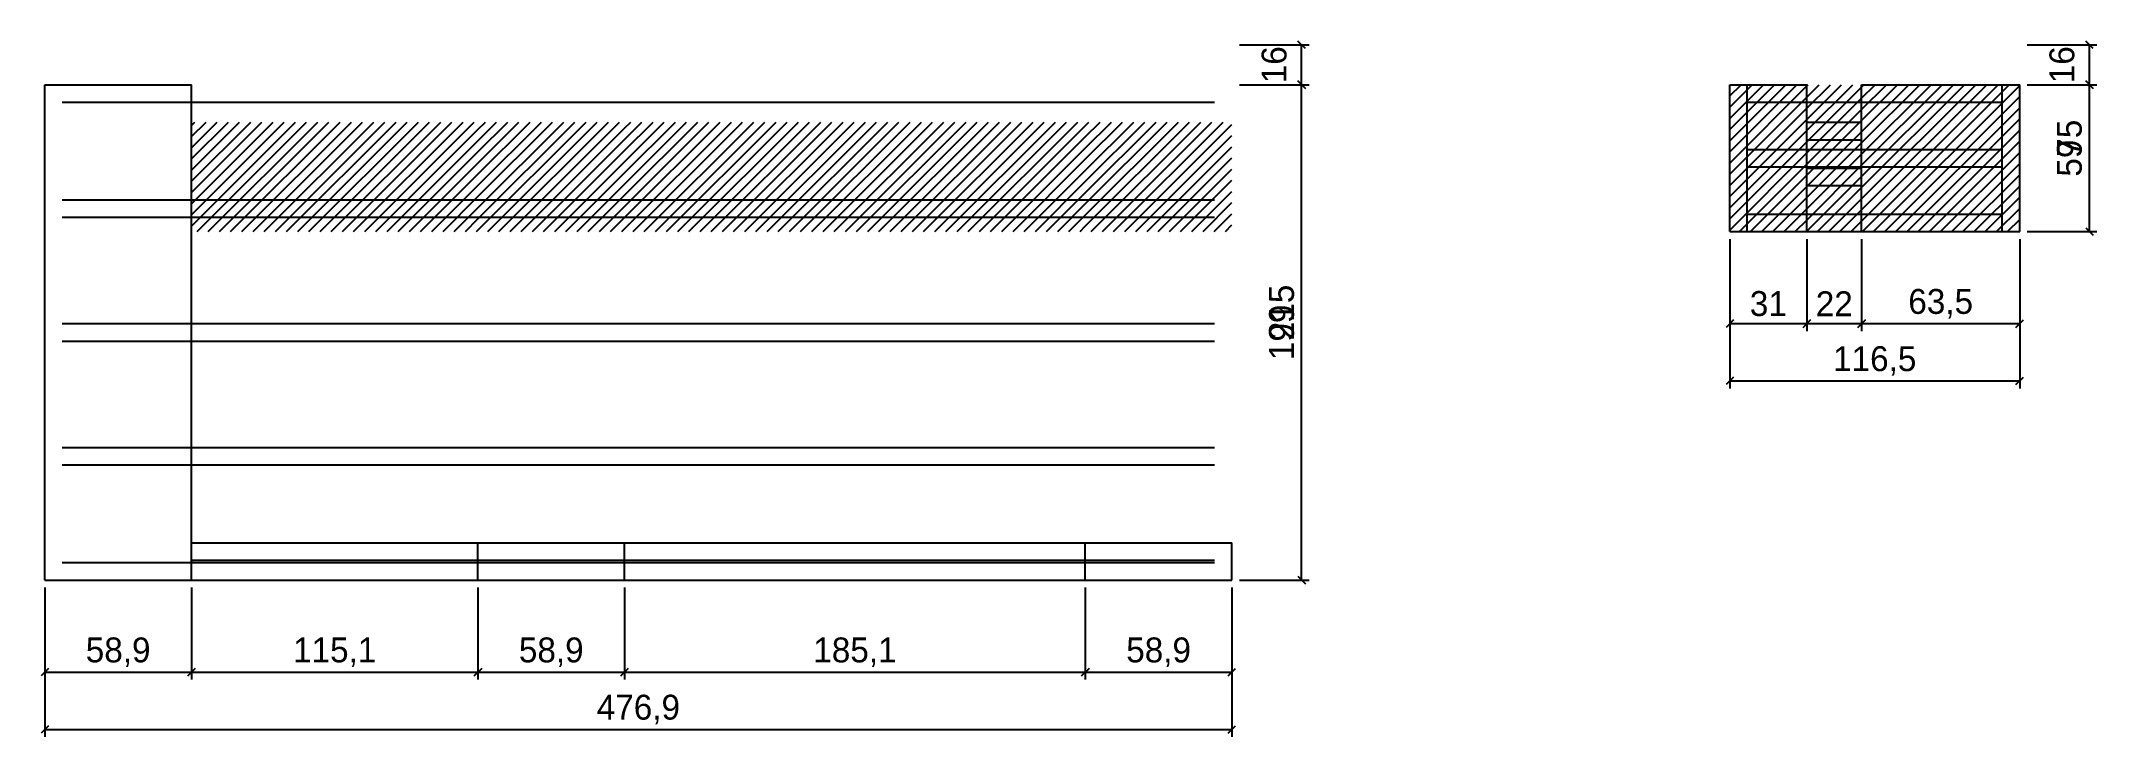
# Model space of a CAD drawing. Extents: x -2 to 4267, y -412 to -117.
# Drawn here: x 3060 to 3886, y -412 to -132 of the extents above; entities that cross this region are included whole.
import ezdxf

# ---------------------------------------------------------------- set-up
doc = ezdxf.new("R2010")
doc.units = 0
for name, color, linetype in [('COTA', 241, 'Continuous'), ('Painéis', 200, 'Continuous'), ('Reaproveitamento', 251, 'Continuous'), ('SARR_2.2x7', 40, 'Continuous')]:
    doc.layers.add(name, color=color, linetype=linetype)
doc.dimstyles.new('PAINEL', dxfattribs={"dimtxt": 10, "dimasz": 3, "dimexe": 3, "dimexo": 3, "dimgap": 3, "dimtad": 1, "dimblk": 'OBLIQUE', "dimblk1": 'OBLIQUE', "dimcen": 2.5, "dimclrd": 4, "dimclre": 4, "dimclrt": 240, "dimazin": 3, "dimtfac": 1, "dimtmove": 0, "dimatfit": 3})

msp = doc.modelspace()

# ---------------------------------------------------------------- blocks, each defined once
blk = doc.blocks.new('_OBLIQUE')
at = {"color": 0, "linetype": 'BYBLOCK'}
blk.add_line((-0.5, -0.5), (0.5, 0.5), dxfattribs=at)

# ---------------------------------------------------------------- dimensions: what is measured, and where the dimension line sits
at = {"layer": 'COTA'}
for base, p1, p2 in [((3566.4, -349), (3538.4, -349), (3538.4, -134)), ((3566.4, -150), (3538.4, -150), (3538.4, -134)), ((3882.9, -209), (3854.9, -209), (3854.9, -134)), ((3882.9, -150), (3854.9, -150), (3854.9, -134)), ((3566.4, -349), (3538.4, -349), (3538.4, -150)), ((3882.9, -209), (3854.9, -209), (3854.9, -150))]:
    msp.add_linear_dim(base=base, p1=p1, p2=p2, angle=90, dimstyle='PAINEL', dxfattribs=at).render()
for base, p1, p2 in [((3738.4, -246), (3738.4, -209), (3769.4, -209)), ((3738.4, -269), (3738.4, -209), (3854.9, -209)), ((3769.4, -246), (3769.4, -209), (3791.4, -209)), ((3791.4, -246), (3791.4, -209), (3854.9, -209)), ((3061.5, -386), (3061.5, -349), (3120.4, -349)), ((3061.5, -409), (3061.5, -349), (3538.4, -349)), ((3120.4, -386), (3120.4, -349), (3235.5, -349)), ((3235.5, -386), (3235.5, -349), (3294.4, -349)), ((3294.4, -386), (3294.4, -349), (3479.5, -349)), ((3479.5, -386), (3479.5, -349), (3538.4, -349))]:
    msp.add_linear_dim(base=base, p1=p1, p2=p2, dimstyle='PAINEL', dxfattribs=at).render()

# ---------------------------------------------------------------- hatches: boundary and pattern name
at = {"layer": 'Reaproveitamento'}
h = msp.add_hatch(dxfattribs=at)
h.set_pattern_fill('ANSI31')
h.paths.add_polyline_path([(3738.4, -208.9), (3769.4, -208.9), (3769.4, -150), (3738.4, -150)])
h = msp.add_hatch(dxfattribs=at)
h.set_pattern_fill('ANSI31')
h.paths.add_polyline_path([(3769.4, -208.9), (3791.4, -208.9), (3791.4, -150), (3769.4, -150)])
h = msp.add_hatch(dxfattribs=at)
h.set_pattern_fill('ANSI31')
h.paths.add_polyline_path([(3791.4, -208.9), (3854.9, -208.9), (3854.9, -150), (3791.4, -150)])
h = msp.add_hatch(dxfattribs=at)
h.set_pattern_fill('ANSI31')
h.paths.add_polyline_path([(3120.4, -209), (3235.5, -209), (3235.5, -165), (3120.4, -165)])
h = msp.add_hatch(dxfattribs=at)
h.set_pattern_fill('ANSI31')
h.paths.add_polyline_path([(3235.5, -209), (3294.4, -209), (3294.4, -165), (3235.5, -165)])
h = msp.add_hatch(dxfattribs=at)
h.set_pattern_fill('ANSI31')
h.paths.add_polyline_path([(3294.4, -209), (3479.5, -209), (3479.5, -165), (3294.4, -165)])
h = msp.add_hatch(dxfattribs=at)
h.set_pattern_fill('ANSI31')
h.paths.add_polyline_path([(3479.5, -209), (3538.4, -209), (3538.4, -165), (3479.5, -165)])

# ---------------------------------------------------------------- linework, layer by layer
at = {"layer": 'Painéis'}
for p, q in [((3061.5, -150), (3120.4, -150)), ((3061.5, -349), (3061.5, -150)), ((3120.4, -349), (3120.4, -150)), ((3738.4, -150), (3769.4, -150)), ((3738.4, -209), (3738.4, -150)), ((3769.4, -209), (3769.4, -150)), ((3791.4, -209), (3791.4, -150)), ((3791.4, -150), (3854.9, -150)), ((3854.9, -209), (3854.9, -150)), ((3769.4, -165.1), (3791.4, -165.1)), ((3738.4, -209), (3769.4, -209)), ((3769.4, -209), (3791.4, -209)), ((3791.4, -209), (3854.9, -209)), ((3120.4, -334), (3235.5, -334)), ((3235.5, -349), (3235.5, -334)), ((3235.5, -334), (3294.4, -334)), ((3294.4, -349), (3294.4, -334)), ((3294.4, -334), (3479.5, -334)), ((3479.5, -349), (3479.5, -334)), ((3479.5, -334), (3538.4, -334)), ((3538.4, -349), (3538.4, -334)), ((3061.5, -349), (3120.4, -349)), ((3120.4, -349), (3235.5, -349)), ((3235.5, -349), (3294.4, -349)), ((3294.4, -349), (3479.5, -349)), ((3479.5, -349), (3538.4, -349))]:
    msp.add_line(p, q, dxfattribs=at)
at = {"layer": 'SARR_2.2x7'}
for p, q in [((3745.4, -209), (3745.4, -150)), ((3847.9, -209), (3847.9, -150))]:
    msp.add_line(p, q, dxfattribs=at)
for points in [[(3068.5, -157), (3120.4, -157)], [(3068.5, -157), (3120.4, -157)], [(3120.4, -157), (3235.5, -157)], [(3235.5, -157), (3294.4, -157)], [(3294.4, -157), (3479.5, -157)], [(3479.5, -157), (3531.4, -157)], [(3745.4, -157), (3769.4, -157)], [(3745.4, -157), (3769.4, -157)], [(3769.4, -157), (3791.4, -157)], [(3791.4, -157), (3847.9, -157)], [(3791.4, -157), (3847.9, -157)], [(3769.4, -172.1), (3791.4, -172.1)], [(3745.4, -176), (3769.4, -176)], [(3745.4, -176), (3769.4, -176)], [(3769.4, -176), (3791.4, -176)], [(3791.4, -176), (3847.9, -176)], [(3791.4, -176), (3847.9, -176)], [(3745.4, -183), (3769.4, -183)], [(3745.4, -183), (3769.4, -183)], [(3769.4, -183), (3791.4, -183)], [(3769.4, -183.55), (3791.4, -183.55)], [(3791.4, -183), (3847.9, -183)], [(3791.4, -183), (3847.9, -183)], [(3068.5, -196.25), (3120.4, -196.25)], [(3068.5, -196.25), (3120.4, -196.25)], [(3120.4, -196.25), (3235.5, -196.25)], [(3235.5, -196.25), (3294.4, -196.25)], [(3294.4, -196.25), (3479.5, -196.25)], [(3479.5, -196.25), (3531.4, -196.25)], [(3769.4, -190.55), (3791.4, -190.55)], [(3068.5, -203.25), (3120.4, -203.25)], [(3068.5, -203.25), (3120.4, -203.25)], [(3120.4, -203.25), (3235.5, -203.25)], [(3235.5, -203.25), (3294.4, -203.25)], [(3294.4, -203.25), (3479.5, -203.25)], [(3479.5, -203.25), (3531.4, -203.25)], [(3745.4, -202), (3769.4, -202)], [(3745.4, -202), (3769.4, -202)], [(3769.4, -202), (3791.4, -202)], [(3769.4, -202), (3791.4, -202)], [(3791.4, -202), (3847.9, -202)], [(3791.4, -202), (3847.9, -202)], [(3068.5, -246), (3120.4, -246)], [(3068.5, -246), (3120.4, -246)], [(3120.4, -246), (3235.5, -246)], [(3235.5, -246), (3294.4, -246)], [(3294.4, -246), (3479.5, -246)], [(3479.5, -246), (3531.4, -246)], [(3068.5, -253), (3120.4, -253)], [(3068.5, -253), (3120.4, -253)], [(3120.4, -253), (3235.5, -253)], [(3235.5, -253), (3294.4, -253)], [(3294.4, -253), (3479.5, -253)], [(3479.5, -253), (3531.4, -253)], [(3068.5, -295.75), (3120.4, -295.75)], [(3068.5, -295.75), (3120.4, -295.75)], [(3120.4, -295.75), (3235.5, -295.75)], [(3235.5, -295.75), (3294.4, -295.75)], [(3294.4, -295.75), (3479.5, -295.75)], [(3479.5, -295.75), (3531.4, -295.75)], [(3068.5, -302.75), (3120.4, -302.75)], [(3068.5, -302.75), (3120.4, -302.75)], [(3120.4, -302.75), (3235.5, -302.75)], [(3235.5, -302.75), (3294.4, -302.75)], [(3294.4, -302.75), (3479.5, -302.75)], [(3479.5, -302.75), (3531.4, -302.75)], [(3068.5, -342), (3120.4, -342)], [(3068.5, -342), (3120.4, -342)], [(3120.4, -341), (3235.5, -341)], [(3120.4, -342), (3235.5, -342)], [(3120.4, -342), (3235.5, -342)], [(3235.5, -341), (3294.4, -341)], [(3235.5, -342), (3294.4, -342)], [(3235.5, -342), (3294.4, -342)], [(3294.4, -341), (3479.5, -341)], [(3294.4, -342), (3479.5, -342)], [(3294.4, -342), (3479.5, -342)], [(3479.5, -341), (3531.4, -341)], [(3479.5, -342), (3531.4, -342)], [(3479.5, -342), (3531.4, -342)]]:
    msp.add_lwpolyline(points, dxfattribs=at)

msp.set_redraw_order([(e.dxf.handle, doc.entitydb.next_handle()) for e in msp.query("TEXT MTEXT ATTDEF DIMENSION ARC_DIMENSION")])  # texts and dimensions are drawn at this point

doc.saveas('drawing.dxf')
